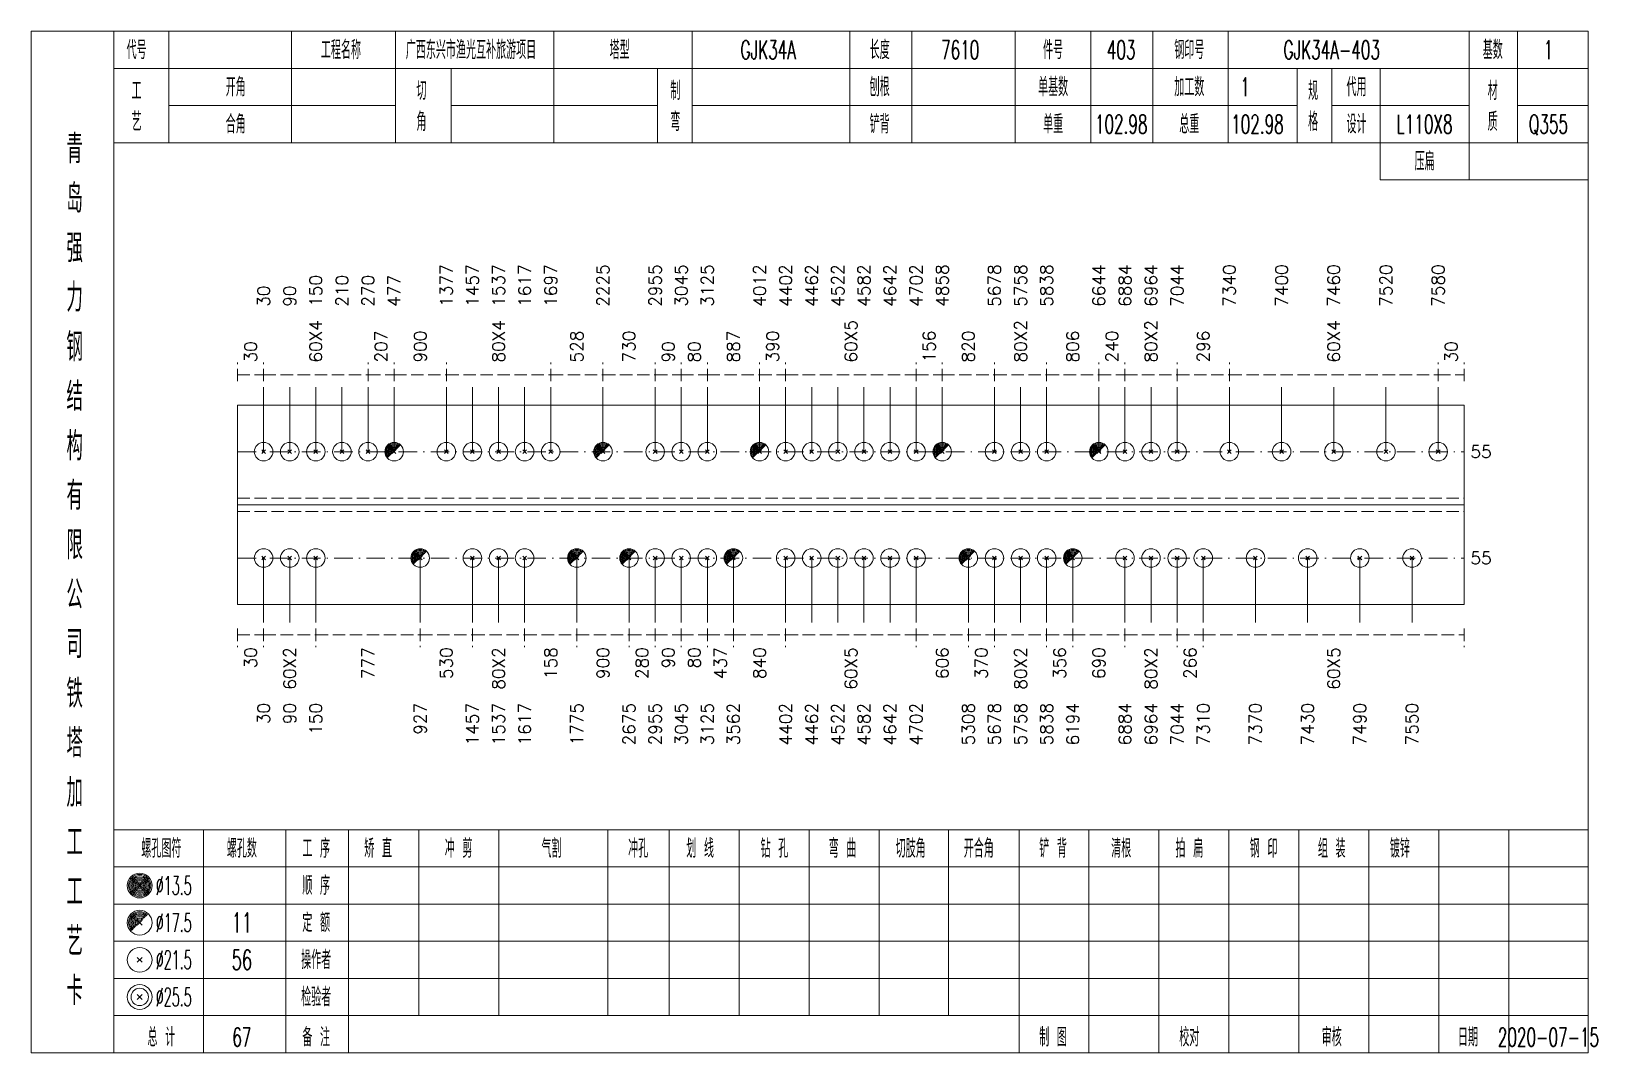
# Model space of a CAD drawing. Extents: x 0 to 2606, y -377 to 6479.
# Drawn here: x 2352.6 to 2605.5, y 5250 to 5415 of the extents above; entities that cross this region are included whole.
import ezdxf
from ezdxf.enums import TextEntityAlignment as Align

# ---------------------------------------------------------------- set-up
doc = ezdxf.new("R2010")
doc.units = 0
doc.header["$MEASUREMENT"] = 0
doc.linetypes.add('一点画线', pattern=[5.2, 3, -1, 0.2, -1])
doc.linetypes.add('虚线', pattern=[2.75, 2, -0.75])
doc.layers.get('0').update_dxf_attribs({"linetype": 'CONTINUOUS', "lineweight": 25})
doc.layers.add('1', color=7, linetype='CONTINUOUS', lineweight=25)
doc.layers.add('4', color=7, linetype='CONTINUOUS', lineweight=25)
doc.styles.get("Standard").update_dxf_attribs({"font": 'simplex.shx', "width": 0.7, "height": 3, "bigfont": 'gbhzfs.shx'})

msp = doc.modelspace()

# ---------------------------------------------------------------- texts
at = {"color": 7, "linetype": 'Continuous', "lineweight": 13}
for s, p in [('150', (2398.54, 5370.5)), ('210', (2402.76, 5370.5)), ('270', (2406.97, 5370.5)), ('477', (2411.19, 5370.5)), ('1377', (2419.62, 5370.5)), ('1457', (2423.83, 5370.5)), ('1537', (2428.05, 5370.5)), ('1617', (2432.26, 5370.5)), ('1697', (2436.48, 5370.5)), ('2225', (2444.91, 5370.5)), ('2955', (2453.34, 5370.5)), ('3045', (2457.55, 5370.5)), ('3125', (2461.77, 5370.5)), ('4012', (2470.2, 5370.5)), ('4402', (2474.41, 5370.5)), ('4462', (2478.63, 5370.5)), ('4522', (2482.84, 5370.5)), ('4582', (2487.06, 5370.5)), ('4642', (2491.27, 5370.5)), ('4702', (2495.49, 5370.5)), ('4858', (2499.7, 5370.5)), ('5678', (2508.13, 5370.5)), ('5758', (2512.35, 5370.5)), ('5838', (2516.56, 5370.5)), ('6644', (2524.99, 5370.5)), ('6884', (2529.21, 5370.5)), ('6964', (2533.42, 5370.5)), ('7044', (2537.64, 5370.5)), ('7340', (2546.07, 5370.5)), ('7400', (2554.5, 5370.5)), ('7460', (2562.93, 5370.5)), ('7520', (2571.36, 5370.5)), ('7580', (2579.79, 5370.5)), ('30', (2390.11, 5370.5)), ('90', (2394.33, 5370.5))]:
    msp.add_text(s, height=2, rotation=90, dxfattribs=at).set_placement(p, align=Align.MIDDLE_LEFT)
at = {"color": 8, "linetype": 'Continuous', "lineweight": 9}
for s, p in [('60X4', (2398.54, 5361.5)), ('80X4', (2428.05, 5361.5)), ('60X5', (2484.95, 5361.5)), ('80X2', (2512.35, 5361.5)), ('80X2', (2533.42, 5361.5)), ('60X4', (2562.93, 5361.5)), ('207', (2409.08, 5361.5)), ('900', (2415.4, 5361.5)), ('528', (2440.69, 5361.5)), ('730', (2449.12, 5361.5)), ('887', (2465.98, 5361.5)), ('390', (2472.31, 5361.5)), ('156', (2497.59, 5361.5)), ('820', (2503.92, 5361.5)), ('806', (2520.78, 5361.5)), ('240', (2527.1, 5361.5)), ('296', (2541.85, 5361.5)), ('30', (2388.01, 5361.5)), ('90', (2455.45, 5361.5)), ('80', (2459.66, 5361.5)), ('30', (2581.89, 5361.5))]:
    msp.add_text(s, height=2, rotation=90, dxfattribs=at).set_placement(p, align=Align.MIDDLE_LEFT)
at = {"color": 7, "linetype": 'Continuous', "lineweight": 13}
for p in [(2585, 5347.09), (2585, 5329.91)]:
    msp.add_text('55', height=2, dxfattribs=at).set_placement(p, align=Align.MIDDLE_LEFT)
at = {"color": 8, "linetype": 'Continuous', "lineweight": 9}
for s, p in [('30', (2388.01, 5315.5)), ('60X2', (2394.33, 5315.5)), ('777', (2406.97, 5315.5)), ('530', (2419.62, 5315.5)), ('80X2', (2428.05, 5315.5)), ('158', (2436.48, 5315.5)), ('900', (2444.91, 5315.5)), ('280', (2451.23, 5315.5)), ('90', (2455.45, 5315.5)), ('80', (2459.66, 5315.5)), ('437', (2463.88, 5315.5)), ('840', (2470.2, 5315.5)), ('60X5', (2484.95, 5315.5)), ('606', (2499.7, 5315.5)), ('370', (2506.02, 5315.5)), ('80X2', (2512.35, 5315.5)), ('356', (2518.67, 5315.5)), ('690', (2524.99, 5315.5)), ('80X2', (2533.42, 5315.5)), ('266', (2539.74, 5315.5)), ('60X5', (2562.93, 5315.5))]:
    msp.add_text(s, height=2, rotation=90, dxfattribs=at).set_placement(p, align=Align.MIDDLE_RIGHT)
at = {"layer": '1', "color": 7, "linetype": 'Continuous', "lineweight": 13}
for s, p in [('30', (2390.11, 5306.5)), ('90', (2394.33, 5306.5)), ('150', (2398.54, 5306.5)), ('927', (2415.4, 5306.5)), ('1457', (2423.83, 5306.5)), ('1537', (2428.05, 5306.5)), ('1617', (2432.26, 5306.5)), ('1775', (2440.69, 5306.5)), ('2675', (2449.12, 5306.5)), ('2955', (2453.34, 5306.5)), ('3045', (2457.55, 5306.5)), ('3125', (2461.77, 5306.5)), ('3562', (2465.98, 5306.5)), ('4402', (2474.41, 5306.5)), ('4462', (2478.63, 5306.5)), ('4522', (2482.84, 5306.5)), ('4582', (2487.06, 5306.5)), ('4642', (2491.27, 5306.5)), ('4702', (2495.49, 5306.5)), ('5308', (2503.92, 5306.5)), ('5678', (2508.13, 5306.5)), ('5758', (2512.35, 5306.5)), ('5838', (2516.56, 5306.5)), ('6194', (2520.78, 5306.5)), ('6884', (2529.21, 5306.5)), ('6964', (2533.42, 5306.5)), ('7044', (2537.64, 5306.5)), ('7310', (2541.85, 5306.5)), ('7370', (2550.28, 5306.5)), ('7430', (2558.71, 5306.5)), ('7490', (2567.14, 5306.5)), ('7550', (2575.57, 5306.5))]:
    msp.add_text(s, height=2, rotation=90, dxfattribs=at).set_placement(p, align=Align.MIDDLE_RIGHT)
at = {"layer": '4', "color": 1, "linetype": 'Continuous', "lineweight": 13}
for s, height, width, p in [('代号', 3, 0.6, (2369.6, 5412)), ('工程名称', 3, 0.6, (2402.6, 5412)), ('广西东兴市渔光互补旅游项目', 3, 0.6, (2423.6, 5412)), ('塔型', 3, 0.6, (2447.6, 5412)), ('GJK34A', 3, 0.6, (2471.6, 5412)), ('长度', 3, 0.6, (2489.6, 5412)), ('7610', 3, 0.6, (2502.6, 5412)), ('件号', 3, 0.6, (2517.6, 5412)), ('403', 3, 0.6, (2528.6, 5412)), ('钢印号', 3, 0.6, (2539.6, 5412)), ('GJK34A-403', 3, 0.6, (2562.6, 5412)), ('基数', 3, 0.6, (2588.6, 5412)), ('1', 3, 0.6, (2597.6, 5412)), ('工', 3, 0.6, (2369.6, 5405.4)), ('开角', 3, 0.6, (2385.6, 5406)), ('切', 3, 0.6, (2415.6, 5405.4)), ('制', 3, 0.6, (2456.6, 5405.4)), ('刨根', 3, 0.6, (2489.6, 5406)), ('单基数', 3, 0.6, (2517.6, 5406)), ('加工数', 3, 0.6, (2539.6, 5406)), ('1', 3, 0.6, (2548.6, 5406)), ('规', 3, 0.6, (2559.6, 5405.4)), ('代用', 3, 0.6, (2566.6, 5406)), ('材', 3, 0.6, (2588.6, 5405.4)), ('艺', 3, 0.6, (2369.6, 5400.4)), ('合角', 3, 0.6, (2385.6, 5400)), ('角', 3, 0.6, (2415.6, 5400.4)), ('弯', 3, 0.6, (2456.6, 5400.4)), ('铲背', 3, 0.6, (2489.6, 5400)), ('单重', 3, 0.6, (2517.6, 5400)), ('102.98', 3, 0.6, (2528.6, 5400)), ('总重', 3, 0.6, (2539.6, 5400)), ('102.98', 3, 0.6, (2550.6, 5400)), ('格', 3, 0.6, (2559.6, 5400.4)), ('设计', 3, 0.6, (2566.6, 5400)), ('L110X8', 3, 0.6, (2577.6, 5400)), ('质', 3, 0.6, (2588.6, 5400.4)), ('Q355', 3, 0.6, (2597.6, 5400)), ('青', 4.6, 0.8, (2359.6, 5396)), ('压扁', 3, 0.6, (2577.6, 5394)), ('岛', 4.6, 0.8, (2359.6, 5388)), ('强', 4.6, 0.8, (2359.6, 5380)), ('力', 4.6, 0.8, (2359.6, 5372)), ('钢', 4.6, 0.8, (2359.6, 5364)), ('结', 4.6, 0.8, (2359.6, 5356)), ('构', 4.6, 0.8, (2359.6, 5348)), ('有', 4.6, 0.8, (2359.6, 5340)), ('限', 4.6, 0.8, (2359.6, 5332)), ('公', 4.6, 0.8, (2359.6, 5324)), ('司', 4.6, 0.8, (2359.6, 5316)), ('铁', 4.6, 0.8, (2359.6, 5308)), ('塔', 4.6, 0.8, (2359.6, 5300)), ('加', 4.6, 0.8, (2359.6, 5292)), ('工', 4.6, 0.8, (2359.6, 5284)), ('螺孔图符', 3, 0.6, (2373.6, 5283)), ('螺孔数', 3, 0.6, (2386.6, 5283)), ('工 序', 3, 0.6, (2398.6, 5283)), ('矫 直', 3, 0.6, (2408.6, 5283)), ('冲 剪', 3, 0.6, (2421.6, 5283)), ('气割', 3, 0.6, (2436.6, 5283)), ('冲孔', 3, 0.6, (2450.6, 5283)), ('划 线', 3, 0.6, (2460.6, 5283)), ('钻 孔', 3, 0.6, (2472.6, 5283)), ('弯 曲', 3, 0.6, (2483.6, 5283)), ('切肢角', 3, 0.6, (2494.6, 5283)), ('开合角', 3, 0.6, (2505.6, 5283)), ('铲 背', 3, 0.6, (2517.6, 5283)), ('清根', 3, 0.6, (2528.6, 5283)), ('拍 扁', 3, 0.6, (2539.6, 5283)), ('钢 印', 3, 0.6, (2551.6, 5283)), ('组 装', 3, 0.6, (2562.6, 5283)), ('镀锌', 3, 0.6, (2573.6, 5283)), ('工', 4.6, 0.8, (2359.6, 5276)), ('%%C13.5', 3, 0.5, (2375.6, 5277)), ('顺 序', 3, 0.6, (2398.6, 5277)), ('%%C17.5', 3, 0.5, (2375.6, 5271)), ('11', 3.2, 0.6, (2386.6, 5271)), ('定 额', 3, 0.6, (2398.6, 5271)), ('艺', 4.6, 0.8, (2359.6, 5268)), ('%%C21.5', 3, 0.5, (2375.6, 5265)), ('56', 3.2, 0.6, (2386.6, 5265)), ('操作者', 3, 0.6, (2398.6, 5265)), ('卡', 4.6, 0.8, (2359.6, 5260)), ('%%C25.5', 3, 0.5, (2375.6, 5259)), ('检验者', 3, 0.6, (2398.6, 5259)), ('总 计', 3, 0.6, (2373.6, 5252.5)), ('67', 3, 0.6, (2386.6, 5252.5)), ('备 注', 3, 0.6, (2398.6, 5252.5)), ('制 图', 3, 0.6, (2517.6, 5252.5)), ('校对', 3, 0.6, (2539.6, 5252.5)), ('审核', 3, 0.6, (2562.6, 5252.5)), ('日期', 3, 0.6, (2584.6, 5252.5)), ('2020-07-15', 3, 0.6, (2597.6, 5252.5))]:
    msp.add_text(s, height=height, dxfattribs=dict(at, width=width)).set_placement(p, align=Align.MIDDLE_CENTER)

# ---------------------------------------------------------------- linework, layer by layer
at = {"color": 8, "linetype": '虚线', "lineweight": 9}
for p, q in [((2385.9, 5358.5), (2385.9, 5361.5)), ((2390.11, 5358.5), (2390.11, 5361.5)), ((2390.11, 5358.5), (2390.11, 5361.5)), ((2406.97, 5358.5), (2406.97, 5361.5)), ((2406.97, 5358.5), (2406.97, 5361.5)), ((2411.19, 5358.5), (2411.19, 5361.5)), ((2411.19, 5358.5), (2411.19, 5361.5)), ((2419.62, 5358.5), (2419.62, 5361.5)), ((2419.62, 5358.5), (2419.62, 5361.5)), ((2436.48, 5358.5), (2436.48, 5361.5)), ((2436.48, 5358.5), (2436.48, 5361.5)), ((2444.91, 5358.5), (2444.91, 5361.5)), ((2444.91, 5358.5), (2444.91, 5361.5)), ((2453.34, 5358.5), (2453.34, 5361.5)), ((2453.34, 5358.5), (2453.34, 5361.5)), ((2457.55, 5358.5), (2457.55, 5361.5)), ((2457.55, 5358.5), (2457.55, 5361.5)), ((2461.77, 5358.5), (2461.77, 5361.5)), ((2461.77, 5358.5), (2461.77, 5361.5)), ((2470.2, 5358.5), (2470.2, 5361.5)), ((2470.2, 5358.5), (2470.2, 5361.5)), ((2474.41, 5358.5), (2474.41, 5361.5)), ((2474.41, 5358.5), (2474.41, 5361.5)), ((2495.49, 5358.5), (2495.49, 5361.5)), ((2495.49, 5358.5), (2495.49, 5361.5)), ((2499.7, 5358.5), (2499.7, 5361.5)), ((2499.7, 5358.5), (2499.7, 5361.5)), ((2508.13, 5358.5), (2508.13, 5361.5)), ((2508.13, 5358.5), (2508.13, 5361.5)), ((2516.56, 5358.5), (2516.56, 5361.5)), ((2516.56, 5358.5), (2516.56, 5361.5)), ((2524.99, 5358.5), (2524.99, 5361.5)), ((2524.99, 5358.5), (2524.99, 5361.5)), ((2529.21, 5358.5), (2529.21, 5361.5)), ((2529.21, 5358.5), (2529.21, 5361.5)), ((2537.64, 5358.5), (2537.64, 5361.5)), ((2537.64, 5358.5), (2537.64, 5361.5)), ((2546.07, 5358.5), (2546.07, 5361.5)), ((2546.07, 5358.5), (2546.07, 5361.5)), ((2579.79, 5358.5), (2579.79, 5361.5)), ((2579.79, 5358.5), (2579.79, 5361.5)), ((2584, 5358.5), (2584, 5361.5)), ((2385.9, 5359.5), (2390.11, 5359.5)), ((2390.11, 5359.5), (2406.97, 5359.5)), ((2406.97, 5359.5), (2411.19, 5359.5)), ((2411.19, 5359.5), (2419.62, 5359.5)), ((2419.62, 5359.5), (2436.48, 5359.5)), ((2436.48, 5359.5), (2444.91, 5359.5)), ((2444.91, 5359.5), (2453.34, 5359.5)), ((2453.34, 5359.5), (2457.55, 5359.5)), ((2457.55, 5359.5), (2461.77, 5359.5)), ((2461.77, 5359.5), (2470.2, 5359.5)), ((2470.2, 5359.5), (2474.41, 5359.5)), ((2474.41, 5359.5), (2495.49, 5359.5)), ((2495.49, 5359.5), (2499.7, 5359.5)), ((2499.7, 5359.5), (2508.13, 5359.5)), ((2508.13, 5359.5), (2516.56, 5359.5)), ((2516.56, 5359.5), (2524.99, 5359.5)), ((2524.99, 5359.5), (2529.21, 5359.5)), ((2529.21, 5359.5), (2537.64, 5359.5)), ((2537.64, 5359.5), (2546.07, 5359.5)), ((2546.07, 5359.5), (2579.79, 5359.5)), ((2579.79, 5359.5), (2584, 5359.5)), ((2385.9, 5318.5), (2385.9, 5315.5)), ((2385.9, 5317.5), (2390.11, 5317.5)), ((2390.11, 5318.5), (2390.11, 5315.5)), ((2390.11, 5318.5), (2390.11, 5315.5)), ((2390.11, 5317.5), (2398.54, 5317.5)), ((2398.54, 5318.5), (2398.54, 5315.5)), ((2398.54, 5318.5), (2398.54, 5315.5)), ((2398.54, 5317.5), (2415.4, 5317.5)), ((2415.4, 5318.5), (2415.4, 5315.5)), ((2415.4, 5318.5), (2415.4, 5315.5)), ((2415.4, 5317.5), (2423.83, 5317.5)), ((2423.83, 5318.5), (2423.83, 5315.5)), ((2423.83, 5318.5), (2423.83, 5315.5)), ((2423.83, 5317.5), (2432.26, 5317.5)), ((2432.26, 5318.5), (2432.26, 5315.5)), ((2432.26, 5318.5), (2432.26, 5315.5)), ((2432.26, 5317.5), (2440.69, 5317.5)), ((2440.69, 5318.5), (2440.69, 5315.5)), ((2440.69, 5318.5), (2440.69, 5315.5)), ((2440.69, 5317.5), (2449.12, 5317.5)), ((2449.12, 5318.5), (2449.12, 5315.5)), ((2449.12, 5318.5), (2449.12, 5315.5)), ((2449.12, 5317.5), (2453.34, 5317.5)), ((2453.34, 5318.5), (2453.34, 5315.5)), ((2453.34, 5318.5), (2453.34, 5315.5)), ((2453.34, 5317.5), (2457.55, 5317.5)), ((2457.55, 5318.5), (2457.55, 5315.5)), ((2457.55, 5318.5), (2457.55, 5315.5)), ((2457.55, 5317.5), (2461.77, 5317.5)), ((2461.77, 5318.5), (2461.77, 5315.5)), ((2461.77, 5318.5), (2461.77, 5315.5)), ((2461.77, 5317.5), (2465.98, 5317.5)), ((2465.98, 5318.5), (2465.98, 5315.5)), ((2465.98, 5318.5), (2465.98, 5315.5)), ((2465.98, 5317.5), (2474.41, 5317.5)), ((2474.41, 5318.5), (2474.41, 5315.5)), ((2474.41, 5318.5), (2474.41, 5315.5)), ((2474.41, 5317.5), (2495.49, 5317.5)), ((2495.49, 5318.5), (2495.49, 5315.5)), ((2495.49, 5318.5), (2495.49, 5315.5)), ((2495.49, 5317.5), (2503.92, 5317.5)), ((2503.92, 5318.5), (2503.92, 5315.5)), ((2503.92, 5318.5), (2503.92, 5315.5)), ((2503.92, 5317.5), (2508.13, 5317.5)), ((2508.13, 5318.5), (2508.13, 5315.5)), ((2508.13, 5318.5), (2508.13, 5315.5)), ((2508.13, 5317.5), (2516.56, 5317.5)), ((2516.56, 5318.5), (2516.56, 5315.5)), ((2516.56, 5318.5), (2516.56, 5315.5)), ((2516.56, 5317.5), (2520.78, 5317.5)), ((2520.78, 5318.5), (2520.78, 5315.5)), ((2520.78, 5318.5), (2520.78, 5315.5)), ((2520.78, 5317.5), (2529.21, 5317.5)), ((2529.21, 5318.5), (2529.21, 5315.5)), ((2529.21, 5318.5), (2529.21, 5315.5)), ((2529.21, 5317.5), (2537.64, 5317.5)), ((2537.64, 5318.5), (2537.64, 5315.5)), ((2537.64, 5318.5), (2537.64, 5315.5)), ((2537.64, 5317.5), (2541.85, 5317.5)), ((2541.85, 5318.5), (2541.85, 5315.5)), ((2541.85, 5318.5), (2541.85, 5315.5)), ((2541.85, 5317.5), (2584, 5317.5)), ((2584, 5318.5), (2584, 5315.5))]:
    msp.add_line(p, q, dxfattribs=at)
at = {"color": 7, "linetype": 'Continuous', "lineweight": 13}
for p, q in [((2390.11, 5347.09), (2390.11, 5357.5)), ((2394.33, 5347.09), (2394.33, 5357.5)), ((2398.54, 5347.09), (2398.54, 5357.5)), ((2402.76, 5347.09), (2402.76, 5357.5)), ((2406.97, 5347.09), (2406.97, 5357.5)), ((2411.19, 5347.09), (2411.19, 5357.5)), ((2419.62, 5347.09), (2419.62, 5357.5)), ((2423.83, 5347.09), (2423.83, 5357.5)), ((2428.05, 5347.09), (2428.05, 5357.5)), ((2432.26, 5347.09), (2432.26, 5357.5)), ((2436.48, 5347.09), (2436.48, 5357.5)), ((2444.91, 5347.09), (2444.91, 5357.5)), ((2453.34, 5347.09), (2453.34, 5357.5)), ((2457.55, 5347.09), (2457.55, 5357.5)), ((2461.77, 5347.09), (2461.77, 5357.5)), ((2470.2, 5347.09), (2470.2, 5357.5)), ((2474.41, 5347.09), (2474.41, 5357.5)), ((2478.63, 5347.09), (2478.63, 5357.5)), ((2482.84, 5347.09), (2482.84, 5357.5)), ((2487.06, 5347.09), (2487.06, 5357.5)), ((2491.27, 5347.09), (2491.27, 5357.5)), ((2495.49, 5347.09), (2495.49, 5357.5)), ((2499.7, 5347.09), (2499.7, 5357.5)), ((2508.13, 5347.09), (2508.13, 5357.5)), ((2512.35, 5347.09), (2512.35, 5357.5)), ((2516.56, 5347.09), (2516.56, 5357.5)), ((2524.99, 5347.09), (2524.99, 5357.5)), ((2529.21, 5347.09), (2529.21, 5357.5)), ((2533.42, 5347.09), (2533.42, 5357.5)), ((2537.64, 5347.09), (2537.64, 5357.5)), ((2546.07, 5347.09), (2546.07, 5357.5)), ((2554.5, 5347.09), (2554.5, 5357.5)), ((2562.93, 5347.09), (2562.93, 5357.5)), ((2571.36, 5347.09), (2571.36, 5357.5)), ((2579.79, 5347.09), (2579.79, 5357.5)), ((2389.81, 5346.79), (2390.41, 5347.39)), ((2390.41, 5346.79), (2389.81, 5347.39)), ((2394.03, 5346.79), (2394.63, 5347.39)), ((2394.63, 5346.79), (2394.03, 5347.39)), ((2398.24, 5346.79), (2398.84, 5347.39)), ((2398.84, 5346.79), (2398.24, 5347.39)), ((2402.46, 5346.79), (2403.06, 5347.39)), ((2403.06, 5346.79), (2402.46, 5347.39)), ((2406.67, 5346.79), (2407.27, 5347.39)), ((2407.27, 5346.79), (2406.67, 5347.39)), ((2419.32, 5346.79), (2419.92, 5347.39)), ((2419.92, 5346.79), (2419.32, 5347.39)), ((2423.53, 5346.79), (2424.13, 5347.39)), ((2424.13, 5346.79), (2423.53, 5347.39)), ((2427.75, 5346.79), (2428.35, 5347.39)), ((2428.35, 5346.79), (2427.75, 5347.39)), ((2431.96, 5346.79), (2432.56, 5347.39)), ((2432.56, 5346.79), (2431.96, 5347.39)), ((2436.18, 5346.79), (2436.78, 5347.39)), ((2436.78, 5346.79), (2436.18, 5347.39)), ((2453.04, 5346.79), (2453.64, 5347.39)), ((2453.64, 5346.79), (2453.04, 5347.39)), ((2457.25, 5346.79), (2457.85, 5347.39)), ((2457.85, 5346.79), (2457.25, 5347.39)), ((2461.47, 5346.79), (2462.07, 5347.39)), ((2462.07, 5346.79), (2461.47, 5347.39)), ((2474.11, 5346.79), (2474.71, 5347.39)), ((2474.71, 5346.79), (2474.11, 5347.39)), ((2478.33, 5346.79), (2478.93, 5347.39)), ((2478.93, 5346.79), (2478.33, 5347.39)), ((2482.54, 5346.79), (2483.14, 5347.39)), ((2483.14, 5346.79), (2482.54, 5347.39)), ((2486.76, 5346.79), (2487.36, 5347.39)), ((2487.36, 5346.79), (2486.76, 5347.39)), ((2490.97, 5346.79), (2491.57, 5347.39)), ((2491.57, 5346.79), (2490.97, 5347.39)), ((2495.19, 5346.79), (2495.79, 5347.39)), ((2495.79, 5346.79), (2495.19, 5347.39)), ((2507.83, 5346.79), (2508.43, 5347.39)), ((2508.43, 5346.79), (2507.83, 5347.39)), ((2512.05, 5346.79), (2512.65, 5347.39)), ((2512.65, 5346.79), (2512.05, 5347.39)), ((2516.26, 5346.79), (2516.86, 5347.39)), ((2516.86, 5346.79), (2516.26, 5347.39)), ((2528.91, 5346.79), (2529.51, 5347.39)), ((2529.51, 5346.79), (2528.91, 5347.39)), ((2533.12, 5346.79), (2533.72, 5347.39)), ((2533.72, 5346.79), (2533.12, 5347.39)), ((2537.34, 5346.79), (2537.94, 5347.39)), ((2537.94, 5346.79), (2537.34, 5347.39)), ((2545.77, 5346.79), (2546.37, 5347.39)), ((2546.37, 5346.79), (2545.77, 5347.39)), ((2554.2, 5346.79), (2554.8, 5347.39)), ((2554.8, 5346.79), (2554.2, 5347.39)), ((2562.63, 5346.79), (2563.23, 5347.39)), ((2563.23, 5346.79), (2562.63, 5347.39)), ((2571.06, 5346.79), (2571.66, 5347.39)), ((2571.66, 5346.79), (2571.06, 5347.39)), ((2579.49, 5346.79), (2580.09, 5347.39)), ((2580.09, 5346.79), (2579.49, 5347.39)), ((2390.11, 5329.91), (2390.11, 5319.5)), ((2394.33, 5329.91), (2394.33, 5319.5)), ((2398.54, 5329.91), (2398.54, 5319.5)), ((2415.4, 5329.91), (2415.4, 5319.5)), ((2423.83, 5329.91), (2423.83, 5319.5)), ((2428.05, 5329.91), (2428.05, 5319.5)), ((2432.26, 5329.91), (2432.26, 5319.5)), ((2440.69, 5329.91), (2440.69, 5319.5)), ((2449.12, 5329.91), (2449.12, 5319.5)), ((2453.34, 5329.91), (2453.34, 5319.5)), ((2457.55, 5329.91), (2457.55, 5319.5)), ((2461.77, 5329.91), (2461.77, 5319.5)), ((2465.98, 5329.91), (2465.98, 5319.5)), ((2474.41, 5329.91), (2474.41, 5319.5)), ((2478.63, 5329.91), (2478.63, 5319.5)), ((2482.84, 5329.91), (2482.84, 5319.5)), ((2487.06, 5329.91), (2487.06, 5319.5)), ((2491.27, 5329.91), (2491.27, 5319.5)), ((2495.49, 5329.91), (2495.49, 5319.5)), ((2503.92, 5329.91), (2503.92, 5319.5)), ((2508.13, 5329.91), (2508.13, 5319.5)), ((2512.35, 5329.91), (2512.35, 5319.5)), ((2516.56, 5329.91), (2516.56, 5319.5)), ((2520.78, 5329.91), (2520.78, 5319.5)), ((2529.21, 5329.91), (2529.21, 5319.5)), ((2533.42, 5329.91), (2533.42, 5319.5)), ((2537.64, 5329.91), (2537.64, 5319.5)), ((2541.85, 5329.91), (2541.85, 5319.5)), ((2550.28, 5329.91), (2550.28, 5319.5)), ((2558.71, 5329.91), (2558.71, 5319.5)), ((2567.14, 5329.91), (2567.14, 5319.5)), ((2575.57, 5329.91), (2575.57, 5319.5))]:
    msp.add_line(p, q, dxfattribs=at)
at = {"color": 7, "linetype": 'Continuous', "lineweight": 18}
for p, q in [((2385.9, 5354.59), (2385.9, 5322.41)), ((2385.9, 5354.59), (2584, 5354.59)), ((2584, 5354.59), (2584, 5322.41)), ((2385.9, 5338.5), (2584, 5338.5))]:
    msp.add_line(p, q, dxfattribs=at)
at = {"color": 7, "linetype": 'Continuous', "lineweight": 0}
for p, q in [((2410.89, 5346.79), (2411.49, 5347.39)), ((2410.89, 5347.39), (2411.49, 5346.79)), ((2444.61, 5346.79), (2445.21, 5347.39)), ((2444.61, 5347.39), (2445.21, 5346.79)), ((2469.9, 5346.79), (2470.5, 5347.39)), ((2469.9, 5347.39), (2470.5, 5346.79)), ((2499.4, 5346.79), (2500, 5347.39)), ((2499.4, 5347.39), (2500, 5346.79)), ((2524.69, 5346.79), (2525.29, 5347.39)), ((2524.69, 5347.39), (2525.29, 5346.79))]:
    msp.add_line(p, q, dxfattribs=at)
at = {"color": 3, "linetype": '一点画线', "lineweight": 13}
for p, q in [((2385.9, 5347.09), (2584, 5347.09)), ((2385.9, 5329.91), (2584, 5329.91))]:
    msp.add_line(p, q, dxfattribs=at)
at = {"color": 1, "linetype": '虚线', "lineweight": 18}
for p, q in [((2385.9, 5339.59), (2584, 5339.59)), ((2385.9, 5337.41), (2584, 5337.41))]:
    msp.add_line(p, q, dxfattribs=at)
at = {"color": 7, "linetype": 'Continuous', "lineweight": 13}
for centre in [(2390.11, 5347.09), (2394.33, 5347.09), (2398.54, 5347.09), (2402.76, 5347.09), (2406.97, 5347.09), (2411.19, 5347.09), (2419.62, 5347.09), (2423.83, 5347.09), (2428.05, 5347.09), (2432.26, 5347.09), (2436.48, 5347.09), (2444.91, 5347.09), (2453.34, 5347.09), (2457.55, 5347.09), (2461.77, 5347.09), (2470.2, 5347.09), (2474.41, 5347.09), (2478.63, 5347.09), (2482.84, 5347.09), (2487.06, 5347.09), (2491.27, 5347.09), (2495.49, 5347.09), (2499.7, 5347.09), (2508.13, 5347.09), (2512.35, 5347.09), (2516.56, 5347.09), (2524.99, 5347.09), (2529.21, 5347.09), (2533.42, 5347.09), (2537.64, 5347.09), (2546.07, 5347.09), (2554.5, 5347.09), (2562.93, 5347.09), (2571.36, 5347.09), (2579.79, 5347.09)]:
    msp.add_circle(centre, 1.5, dxfattribs=at)
for centre, radius in [((2411.19, 5347.09), 1.35), ((2411.19, 5347.09), 1.2), ((2411.19, 5347.09), 1.05), ((2411.19, 5347.09), 0.9), ((2411.19, 5347.09), 0.75), ((2411.19, 5347.09), 0.6), ((2411.19, 5347.09), 0.45), ((2411.19, 5347.09), 0.3), ((2444.91, 5347.09), 1.35), ((2444.91, 5347.09), 1.2), ((2444.91, 5347.09), 1.05), ((2444.91, 5347.09), 0.9), ((2444.91, 5347.09), 0.75), ((2444.91, 5347.09), 0.6), ((2444.91, 5347.09), 0.45), ((2444.91, 5347.09), 0.3), ((2470.2, 5347.09), 1.35), ((2470.2, 5347.09), 1.2), ((2470.2, 5347.09), 1.05), ((2470.2, 5347.09), 0.9), ((2470.2, 5347.09), 0.75), ((2470.2, 5347.09), 0.6), ((2470.2, 5347.09), 0.45), ((2470.2, 5347.09), 0.3), ((2499.7, 5347.09), 1.35), ((2499.7, 5347.09), 1.2), ((2499.7, 5347.09), 1.05), ((2499.7, 5347.09), 0.9), ((2499.7, 5347.09), 0.75), ((2499.7, 5347.09), 0.6), ((2499.7, 5347.09), 0.45), ((2499.7, 5347.09), 0.3), ((2524.99, 5347.09), 1.35), ((2524.99, 5347.09), 1.2), ((2524.99, 5347.09), 1.05), ((2524.99, 5347.09), 0.9), ((2524.99, 5347.09), 0.75), ((2524.99, 5347.09), 0.6), ((2524.99, 5347.09), 0.45), ((2524.99, 5347.09), 0.3), ((2411.19, 5347.09), 0.15), ((2444.91, 5347.09), 0.15), ((2470.2, 5347.09), 0.15), ((2499.7, 5347.09), 0.15), ((2524.99, 5347.09), 0.15)]:
    msp.add_arc(centre, radius, 45, 225, dxfattribs=at)
at = {"layer": '1', "color": 7, "linetype": 'Continuous', "lineweight": 13}
for p, q in [((2389.81, 5329.61), (2390.41, 5330.21)), ((2390.41, 5329.61), (2389.81, 5330.21)), ((2394.03, 5329.61), (2394.63, 5330.21)), ((2394.63, 5329.61), (2394.03, 5330.21)), ((2398.24, 5329.61), (2398.84, 5330.21)), ((2398.84, 5329.61), (2398.24, 5330.21)), ((2423.53, 5329.61), (2424.13, 5330.21)), ((2424.13, 5329.61), (2423.53, 5330.21)), ((2427.75, 5329.61), (2428.35, 5330.21)), ((2428.35, 5329.61), (2427.75, 5330.21)), ((2431.96, 5329.61), (2432.56, 5330.21)), ((2432.56, 5329.61), (2431.96, 5330.21)), ((2453.04, 5329.61), (2453.64, 5330.21)), ((2453.64, 5329.61), (2453.04, 5330.21)), ((2457.25, 5329.61), (2457.85, 5330.21)), ((2457.85, 5329.61), (2457.25, 5330.21)), ((2461.47, 5329.61), (2462.07, 5330.21)), ((2462.07, 5329.61), (2461.47, 5330.21)), ((2474.11, 5329.61), (2474.71, 5330.21)), ((2474.71, 5329.61), (2474.11, 5330.21)), ((2478.33, 5329.61), (2478.93, 5330.21)), ((2478.93, 5329.61), (2478.33, 5330.21)), ((2482.54, 5329.61), (2483.14, 5330.21)), ((2483.14, 5329.61), (2482.54, 5330.21)), ((2486.76, 5329.61), (2487.36, 5330.21)), ((2487.36, 5329.61), (2486.76, 5330.21)), ((2490.97, 5329.61), (2491.57, 5330.21)), ((2491.57, 5329.61), (2490.97, 5330.21)), ((2495.19, 5329.61), (2495.79, 5330.21)), ((2495.79, 5329.61), (2495.19, 5330.21)), ((2507.83, 5329.61), (2508.43, 5330.21)), ((2508.43, 5329.61), (2507.83, 5330.21)), ((2512.05, 5329.61), (2512.65, 5330.21)), ((2512.65, 5329.61), (2512.05, 5330.21)), ((2516.26, 5329.61), (2516.86, 5330.21)), ((2516.86, 5329.61), (2516.26, 5330.21)), ((2528.91, 5329.61), (2529.51, 5330.21)), ((2529.51, 5329.61), (2528.91, 5330.21)), ((2533.12, 5329.61), (2533.72, 5330.21)), ((2533.72, 5329.61), (2533.12, 5330.21)), ((2537.34, 5329.61), (2537.94, 5330.21)), ((2537.94, 5329.61), (2537.34, 5330.21)), ((2541.55, 5329.61), (2542.15, 5330.21)), ((2542.15, 5329.61), (2541.55, 5330.21)), ((2549.98, 5329.61), (2550.58, 5330.21)), ((2550.58, 5329.61), (2549.98, 5330.21)), ((2558.41, 5329.61), (2559.01, 5330.21)), ((2559.01, 5329.61), (2558.41, 5330.21)), ((2566.84, 5329.61), (2567.44, 5330.21)), ((2567.44, 5329.61), (2566.84, 5330.21)), ((2575.27, 5329.61), (2575.87, 5330.21)), ((2575.87, 5329.61), (2575.27, 5330.21))]:
    msp.add_line(p, q, dxfattribs=at)
at = {"layer": '1', "color": 7, "linetype": 'Continuous', "lineweight": 0}
for p, q in [((2415.1, 5329.61), (2415.7, 5330.21)), ((2415.1, 5330.21), (2415.7, 5329.61)), ((2440.39, 5329.61), (2440.99, 5330.21)), ((2440.39, 5330.21), (2440.99, 5329.61)), ((2448.82, 5329.61), (2449.42, 5330.21)), ((2448.82, 5330.21), (2449.42, 5329.61)), ((2465.68, 5329.61), (2466.28, 5330.21)), ((2465.68, 5330.21), (2466.28, 5329.61)), ((2503.62, 5329.61), (2504.22, 5330.21)), ((2503.62, 5330.21), (2504.22, 5329.61)), ((2520.48, 5329.61), (2521.08, 5330.21)), ((2520.48, 5330.21), (2521.08, 5329.61))]:
    msp.add_line(p, q, dxfattribs=at)
at = {"layer": '1', "color": 7, "linetype": 'Continuous', "lineweight": 18}
msp.add_line((2385.9, 5322.41), (2584, 5322.41), dxfattribs=at)
at = {"layer": '1', "color": 7, "linetype": 'Continuous', "lineweight": 13}
for centre in [(2390.11, 5329.91), (2394.33, 5329.91), (2398.54, 5329.91), (2415.4, 5329.91), (2423.83, 5329.91), (2428.05, 5329.91), (2432.26, 5329.91), (2440.69, 5329.91), (2449.12, 5329.91), (2453.34, 5329.91), (2457.55, 5329.91), (2461.77, 5329.91), (2465.98, 5329.91), (2474.41, 5329.91), (2478.63, 5329.91), (2482.84, 5329.91), (2487.06, 5329.91), (2491.27, 5329.91), (2495.49, 5329.91), (2503.92, 5329.91), (2508.13, 5329.91), (2512.35, 5329.91), (2516.56, 5329.91), (2520.78, 5329.91), (2529.21, 5329.91), (2533.42, 5329.91), (2537.64, 5329.91), (2541.85, 5329.91), (2550.28, 5329.91), (2558.71, 5329.91), (2567.14, 5329.91), (2575.57, 5329.91)]:
    msp.add_circle(centre, 1.5, dxfattribs=at)
for centre, radius in [((2415.4, 5329.91), 1.35), ((2415.4, 5329.91), 1.2), ((2415.4, 5329.91), 1.05), ((2415.4, 5329.91), 0.9), ((2415.4, 5329.91), 0.75), ((2415.4, 5329.91), 0.6), ((2415.4, 5329.91), 0.45), ((2415.4, 5329.91), 0.3), ((2415.4, 5329.91), 0.15), ((2440.69, 5329.91), 1.35), ((2440.69, 5329.91), 1.2), ((2440.69, 5329.91), 1.05), ((2440.69, 5329.91), 0.9), ((2440.69, 5329.91), 0.75), ((2440.69, 5329.91), 0.6), ((2440.69, 5329.91), 0.45), ((2440.69, 5329.91), 0.3), ((2440.69, 5329.91), 0.15), ((2449.12, 5329.91), 1.35), ((2449.12, 5329.91), 1.2), ((2449.12, 5329.91), 1.05), ((2449.12, 5329.91), 0.9), ((2449.12, 5329.91), 0.75), ((2449.12, 5329.91), 0.6), ((2449.12, 5329.91), 0.45), ((2449.12, 5329.91), 0.3), ((2449.12, 5329.91), 0.15), ((2465.98, 5329.91), 1.35), ((2465.98, 5329.91), 1.2), ((2465.98, 5329.91), 1.05), ((2465.98, 5329.91), 0.9), ((2465.98, 5329.91), 0.75), ((2465.98, 5329.91), 0.6), ((2465.98, 5329.91), 0.45), ((2465.98, 5329.91), 0.3), ((2465.98, 5329.91), 0.15), ((2503.92, 5329.91), 1.35), ((2503.92, 5329.91), 1.2), ((2503.92, 5329.91), 1.05), ((2503.92, 5329.91), 0.9), ((2503.92, 5329.91), 0.75), ((2503.92, 5329.91), 0.6), ((2503.92, 5329.91), 0.45), ((2503.92, 5329.91), 0.3), ((2503.92, 5329.91), 0.15), ((2520.78, 5329.91), 1.35), ((2520.78, 5329.91), 1.2), ((2520.78, 5329.91), 1.05), ((2520.78, 5329.91), 0.9), ((2520.78, 5329.91), 0.75), ((2520.78, 5329.91), 0.6), ((2520.78, 5329.91), 0.45), ((2520.78, 5329.91), 0.3), ((2520.78, 5329.91), 0.15)]:
    msp.add_arc(centre, radius, 45, 225, dxfattribs=at)
at = {"layer": '4', "color": 1, "linetype": 'Continuous', "lineweight": 18}
for p, q in [((2365.9, 5250), (2365.9, 5415)), ((2374.8, 5397), (2374.8, 5415)), ((2394.6, 5397), (2394.6, 5415)), ((2411.4, 5397), (2411.4, 5415)), ((2437, 5397), (2437, 5415)), ((2459.3, 5397), (2459.3, 5415)), ((2484.8, 5397), (2484.8, 5415)), ((2494.8, 5397), (2494.8, 5415)), ((2511.5, 5397), (2511.5, 5415)), ((2523.7, 5397), (2523.7, 5415)), ((2533.7, 5397), (2533.7, 5415)), ((2545.9, 5397), (2545.9, 5415)), ((2584.8, 5391), (2584.8, 5415)), ((2592.6, 5397), (2592.6, 5415)), ((2365.9, 5409), (2604, 5409)), ((2420.4, 5397), (2420.4, 5409)), ((2453.7, 5397), (2453.7, 5409)), ((2557, 5397), (2557, 5409)), ((2562.6, 5397), (2562.6, 5409)), ((2570.4, 5391), (2570.4, 5409)), ((2374.8, 5403), (2411.4, 5403)), ((2420.4, 5403), (2453.7, 5403)), ((2459.3, 5403), (2557, 5403)), ((2562.6, 5403), (2584.8, 5403)), ((2592.6, 5403), (2604, 5403)), ((2365.9, 5397), (2604, 5397)), ((2570.4, 5391), (2604, 5391)), ((2365.9, 5286), (2604, 5286)), ((2380.4, 5250), (2380.4, 5286)), ((2393.7, 5250), (2393.7, 5286)), ((2403.8, 5250), (2403.8, 5286)), ((2415.2, 5256), (2415.2, 5286)), ((2428.1, 5256), (2428.1, 5286)), ((2445.7, 5256), (2445.7, 5286)), ((2455.6, 5256), (2455.6, 5286)), ((2466.9, 5256), (2466.9, 5286)), ((2478.2, 5256), (2478.2, 5286)), ((2489.5, 5256), (2489.5, 5286)), ((2500.7, 5256), (2500.7, 5286)), ((2512.1, 5256), (2512.1, 5286)), ((2523.4, 5256), (2523.4, 5286)), ((2534.7, 5256), (2534.7, 5286)), ((2546, 5256), (2546, 5286)), ((2557.3, 5256), (2557.3, 5286)), ((2568.6, 5256), (2568.6, 5286)), ((2579.9, 5256), (2579.9, 5286)), ((2591.2, 5256), (2591.2, 5286)), ((2365.9, 5280), (2604, 5280)), ((2365.9, 5274), (2604, 5274)), ((2365.9, 5268), (2604, 5268)), ((2365.9, 5262), (2604, 5262)), ((2365.9, 5256), (2604, 5256)), ((2512.1, 5250), (2512.1, 5256)), ((2523.4, 5250), (2523.4, 5256)), ((2534.7, 5250), (2534.7, 5256)), ((2546, 5250), (2546, 5256)), ((2557.3, 5250), (2557.3, 5256)), ((2568.6, 5250), (2568.6, 5256)), ((2579.9, 5250), (2579.9, 5256)), ((2591.2, 5250), (2591.2, 5256))]:
    msp.add_line(p, q, dxfattribs=at)
at = {"layer": '4', "color": 7, "linetype": 'Continuous', "lineweight": 13}
for p, q in [((2369.9, 5276.8), (2370.3, 5277.2)), ((2370.3, 5276.8), (2369.9, 5277.2)), ((2369.7, 5264.6), (2370.5, 5265.4)), ((2370.5, 5264.6), (2369.7, 5265.4)), ((2369.7, 5258.6), (2370.5, 5259.4)), ((2370.5, 5258.6), (2369.7, 5259.4))]:
    msp.add_line(p, q, dxfattribs=at)
at = {"layer": '4', "color": 7, "linetype": 'Continuous', "lineweight": 0}
for p, q in [((2369.7, 5270.6), (2370.5, 5271.4)), ((2369.7, 5271.4), (2370.5, 5270.6))]:
    msp.add_line(p, q, dxfattribs=at)
at = {"layer": '4', "color": 1, "linetype": 'Continuous', "lineweight": 18}
msp.add_lwpolyline([(2352.6, 5415), (2352.6, 5250), (2604, 5250), (2604, 5415)], close=True, dxfattribs=at)
at = {"layer": '4', "color": 7, "linetype": 'Continuous', "lineweight": 13}
for centre, radius in [((2370.1, 5277), 2), ((2370.1, 5277), 1.8), ((2370.1, 5277), 1.6), ((2370.1, 5277), 1.4), ((2370.1, 5277), 1.2), ((2370.1, 5277), 1), ((2370.1, 5277), 0.8), ((2370.1, 5277), 0.6), ((2370.1, 5277), 0.4), ((2370.1, 5277), 0.2), ((2370.1, 5271), 2), ((2370.1, 5265), 2), ((2370.1, 5259), 2), ((2370.1, 5259), 1.4)]:
    msp.add_circle(centre, radius, dxfattribs=at)
for radius in [1.8, 1.6, 1.4, 1.2, 1, 0.8, 0.6, 0.4, 0.2]:
    msp.add_arc((2370.1, 5271), radius, 45, 225, dxfattribs=at)

msp.set_redraw_order([(e.dxf.handle, doc.entitydb.next_handle()) for e in msp.query("TEXT MTEXT ATTDEF DIMENSION ARC_DIMENSION")])  # texts and dimensions are drawn at this point

doc.saveas('drawing.dxf')
